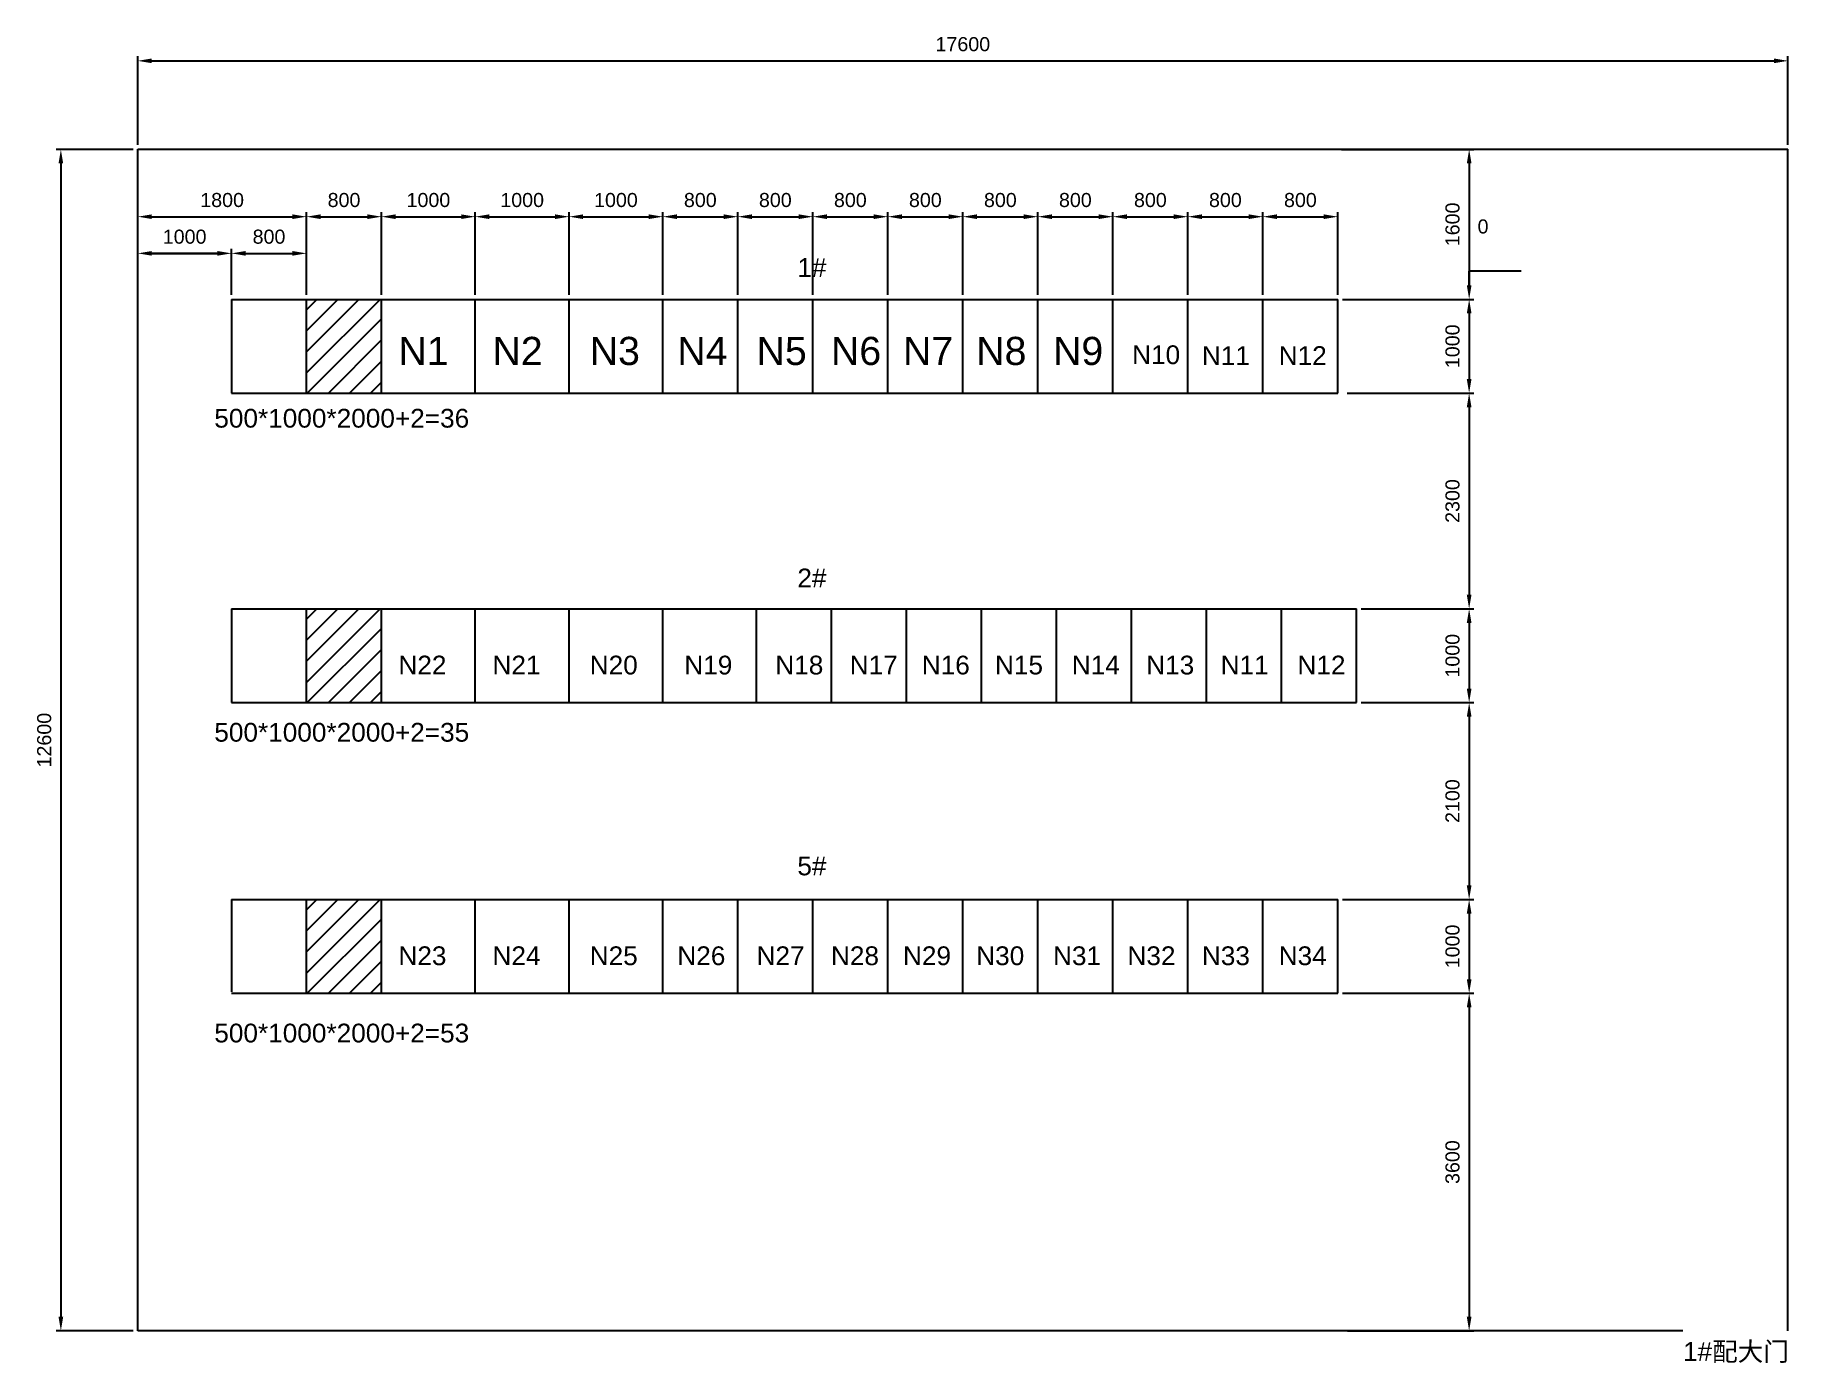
# Model space of a CAD drawing. Header units: millimetres. Extents: x 8 to 67164, y -14211 to 15935.
# Drawn here: x 8 to 18703, y 1774 to 15935 of the extents above; entities that cross this region are included whole.
import ezdxf

# ---------------------------------------------------------------- set-up
doc = ezdxf.new("R2010")
doc.units = ezdxf.units.MM
doc.layers.add('标注', color=7, linetype='Continuous')
doc.styles.get("Standard").update_dxf_attribs({"font": 'arial.ttf'})
doc.dimstyles.new('ISO-25', dxfattribs={"dimtxt": 150, "dimasz": 150, "dimexe": 50, "dimexo": 50, "dimgap": 100, "dimtad": 1, "dimtoh": 1, "dimdec": 0, "dimtxsty": 'Standard', "dimcen": 0, "dimclrd": 3, "dimclre": 3, "dimclrt": 3, "dimadec": 0, "dimazin": 0, "dimtfac": 1, "dimtdec": 0, "dimtmove": 0, "dimatfit": 3, "dimfxl": 1, "dimarcsym": 2})

msp = doc.modelspace()

# ---------------------------------------------------------------- texts
for s, height, p in [('1#', 200, (8138.2, 13356.1)), ('N1', 300, (3883, 12416.5)), ('N2', 300, (4886.2, 12416.5)), ('N3', 300, (5923.2, 12416.5)), ('N4', 300, (6857.8, 12416.5)), ('N5', 300, (7702.7, 12416.5)), ('N6', 300, (8496.4, 12416.5)), ('N7', 300, (9264.6, 12416.5)), ('N8', 300, (10045.5, 12416.5)), ('N9', 300, (10864.8, 12416.5)), ('N10', 200, (11708.4, 12425.8)), ('N11', 200, (12452.3, 12416.5)), ('N12', 200, (13271.6, 12416.5)), ('500*1000*2000+2=36', 200, (1919.4, 11748.7)), ('2#', 200, (8138.2, 10045.4)), ('N22', 200, (3883, 9116.5)), ('N21', 200, (4886.2, 9116.5)), ('N20', 200, (5923.2, 9116.5)), ('N19', 200, (6932.4, 9116.5)), ('N18', 200, (7902.7, 9116.5)), ('N17', 200, (8696.4, 9116.5)), ('N16', 200, (9464.6, 9116.5)), ('N15', 200, (10245.5, 9116.5)), ('N14', 200, (11064.8, 9116.5)), ('N13', 200, (11858.5, 9116.5)), ('N11', 200, (12652.3, 9116.5)), ('N12', 200, (13471.6, 9116.5)), ('500*1000*2000+2=35 ', 200, (1919.4, 8399.7)), ('5#', 200, (8138.2, 6974.4)), ('N23', 200, (3883, 6016.5)), ('N24', 200, (4886.2, 6016.5)), ('N25', 200, (5923.2, 6016.5)), ('N26', 200, (6857.8, 6016.5)), ('N27', 200, (7702.7, 6016.5)), ('N28', 200, (8496.4, 6016.5)), ('N29', 200, (9264.6, 6016.5)), ('N30', 200, (10045.5, 6016.5)), ('N31', 200, (10864.8, 6016.5)), ('N32', 200, (11658.5, 6016.5)), ('N33', 200, (12452.3, 6016.5)), ('N34', 200, (13271.6, 6016.5)), ('500*1000*2000+2=53', 200, (1919.4, 5192.2)), ('1#配大门 ', 200, (17583.7, 1796.1))]:
    msp.add_text(s, height=height).set_placement(p)

# ---------------------------------------------------------------- blocks, each defined once
blk = doc.blocks.new('*D53')
at = {"layer": 'Defpoints', "color": 0, "transparency": 16777216}
for p in [(13892, 14716), (13903, 13116), (15303, 13116)]:
    blk.add_point(p, dxfattribs=at)
at = {"layer": '标注', "color": 3, "lineweight": -2, "transparency": 16777216}
for p, q in [((13942, 14716), (15353, 14716)), ((15303, 14566), (15303, 13266)), ((13953, 13116), (15353, 13116))]:
    blk.add_line(p, q, dxfattribs=at)
at = {"layer": '标注', "color": 3, "transparency": 16777216}
for points in [[(15278, 14566), (15328, 14566), (15303, 14716)], [(15278, 13266), (15328, 13266), (15303, 13116)]]:
    blk.add_solid(points, dxfattribs=at)
at = {"layer": '标注', "color": 3, "transparency": 16777216, "insert": (15126, 13916), "char_height": 150, "attachment_point": 5, "rotation": 90}
blk.add_mtext('1600', dxfattribs=at)
blk = doc.blocks.new('*D54')
at = {"layer": 'Defpoints', "color": 0, "transparency": 16777216}
for p in [(13903, 13116), (13953, 13116), (15303, 13116)]:
    blk.add_point(p, dxfattribs=at)
at = {"layer": '标注', "color": 3, "lineweight": -2, "transparency": 16777216}
for p, q in [((15303, 13266), (15303, 13416)), ((15858, 13416), (15303, 13416)), ((13953, 13116), (15353, 13116)), ((14003, 13116), (15353, 13116)), ((15303, 12966), (15303, 12816))]:
    blk.add_line(p, q, dxfattribs=at)
at = {"layer": '标注', "color": 3, "transparency": 16777216}
for points in [[(15278, 13266), (15328, 13266), (15303, 13116)], [(15278, 12966), (15328, 12966), (15303, 13116)]]:
    blk.add_solid(points, dxfattribs=at)
at = {"layer": '标注', "color": 3, "transparency": 16777216, "insert": (15451, 13893), "char_height": 150, "attachment_point": 5}
blk.add_mtext('0', dxfattribs=at)
blk = doc.blocks.new('*D55')
at = {"layer": 'Defpoints', "color": 0, "transparency": 16777216}
for p in [(13953, 13116), (13953, 12116), (15303, 12116)]:
    blk.add_point(p, dxfattribs=at)
at = {"layer": '标注', "color": 3, "lineweight": -2, "transparency": 16777216}
for p, q in [((14003, 13116), (15353, 13116)), ((15303, 12966), (15303, 12266)), ((14003, 12116), (15353, 12116))]:
    blk.add_line(p, q, dxfattribs=at)
at = {"layer": '标注', "color": 3, "transparency": 16777216}
for points in [[(15278, 12966), (15328, 12966), (15303, 13116)], [(15278, 12266), (15328, 12266), (15303, 12116)]]:
    blk.add_solid(points, dxfattribs=at)
at = {"layer": '标注', "color": 3, "transparency": 16777216, "insert": (15126, 12616), "char_height": 150, "attachment_point": 5, "rotation": 90}
blk.add_mtext('1000', dxfattribs=at)
blk = doc.blocks.new('*D56')
at = {"layer": 'Defpoints', "color": 0, "transparency": 16777216}
for p in [(13953, 12116), (14103, 9816), (15303, 9816)]:
    blk.add_point(p, dxfattribs=at)
at = {"layer": '标注', "color": 3, "lineweight": -2, "transparency": 16777216}
for p, q in [((14003, 12116), (15353, 12116)), ((15303, 11966), (15303, 9966)), ((14153, 9816), (15353, 9816))]:
    blk.add_line(p, q, dxfattribs=at)
at = {"layer": '标注', "color": 3, "transparency": 16777216}
for points in [[(15278, 11966), (15328, 11966), (15303, 12116)], [(15278, 9966), (15328, 9966), (15303, 9816)]]:
    blk.add_solid(points, dxfattribs=at)
at = {"layer": '标注', "color": 3, "transparency": 16777216, "insert": (15126, 10966), "char_height": 150, "attachment_point": 5, "rotation": 90}
blk.add_mtext('2300', dxfattribs=at)
blk = doc.blocks.new('*D57')
at = {"layer": 'Defpoints', "color": 0, "transparency": 16777216}
for p in [(14103, 9816), (14103, 8816), (15303, 8816)]:
    blk.add_point(p, dxfattribs=at)
at = {"layer": '标注', "color": 3, "lineweight": -2, "transparency": 16777216}
for p, q in [((14153, 9816), (15353, 9816)), ((15303, 9666), (15303, 8966)), ((14153, 8816), (15353, 8816))]:
    blk.add_line(p, q, dxfattribs=at)
at = {"layer": '标注', "color": 3, "transparency": 16777216}
for points in [[(15278, 9666), (15328, 9666), (15303, 9816)], [(15278, 8966), (15328, 8966), (15303, 8816)]]:
    blk.add_solid(points, dxfattribs=at)
at = {"layer": '标注', "color": 3, "transparency": 16777216, "insert": (15126, 9316), "char_height": 150, "attachment_point": 5, "rotation": 90}
blk.add_mtext('1000', dxfattribs=at)
blk = doc.blocks.new('*D58')
at = {"layer": 'Defpoints', "color": 0, "transparency": 16777216}
for p in [(14103, 8816), (13903, 6716), (15303, 6716)]:
    blk.add_point(p, dxfattribs=at)
at = {"layer": '标注', "color": 3, "lineweight": -2, "transparency": 16777216}
for p, q in [((14153, 8816), (15353, 8816)), ((15303, 8666), (15303, 6866)), ((13953, 6716), (15353, 6716))]:
    blk.add_line(p, q, dxfattribs=at)
at = {"layer": '标注', "color": 3, "transparency": 16777216}
for points in [[(15278, 8666), (15328, 8666), (15303, 8816)], [(15278, 6866), (15328, 6866), (15303, 6716)]]:
    blk.add_solid(points, dxfattribs=at)
at = {"layer": '标注', "color": 3, "transparency": 16777216, "insert": (15126, 7766), "char_height": 150, "attachment_point": 5, "rotation": 90}
blk.add_mtext('2100', dxfattribs=at)
blk = doc.blocks.new('*D59')
at = {"layer": 'Defpoints', "color": 0, "transparency": 16777216}
for p in [(13903, 6716), (13903, 5716), (15303, 5716)]:
    blk.add_point(p, dxfattribs=at)
at = {"layer": '标注', "color": 3, "lineweight": -2, "transparency": 16777216}
for p, q in [((13953, 6716), (15353, 6716)), ((15303, 6566), (15303, 5866)), ((13953, 5716), (15353, 5716))]:
    blk.add_line(p, q, dxfattribs=at)
at = {"layer": '标注', "color": 3, "transparency": 16777216}
for points in [[(15278, 6566), (15328, 6566), (15303, 6716)], [(15278, 5866), (15328, 5866), (15303, 5716)]]:
    blk.add_solid(points, dxfattribs=at)
at = {"layer": '标注', "color": 3, "transparency": 16777216, "insert": (15126, 6216), "char_height": 150, "attachment_point": 5, "rotation": 90}
blk.add_mtext('1000', dxfattribs=at)
blk = doc.blocks.new('*D60')
at = {"layer": 'Defpoints', "color": 0, "transparency": 16777216}
for p in [(13903, 5716), (13955, 2116), (15303, 2116)]:
    blk.add_point(p, dxfattribs=at)
at = {"layer": '标注', "color": 3, "lineweight": -2, "transparency": 16777216}
for p, q in [((13953, 5716), (15353, 5716)), ((15303, 5566), (15303, 2266)), ((14005, 2116), (15353, 2116))]:
    blk.add_line(p, q, dxfattribs=at)
at = {"layer": '标注', "color": 3, "transparency": 16777216}
for points in [[(15278, 5566), (15328, 5566), (15303, 5716)], [(15278, 2266), (15328, 2266), (15303, 2116)]]:
    blk.add_solid(points, dxfattribs=at)
at = {"layer": '标注', "color": 3, "transparency": 16777216, "insert": (15126, 3916), "char_height": 150, "attachment_point": 5, "rotation": 90}
blk.add_mtext('3600', dxfattribs=at)
blk = doc.blocks.new('*D61')
at = {"layer": 'Defpoints', "color": 0, "transparency": 16777216}
for p in [(2903, 13998), (1103, 13116), (2903, 13116)]:
    blk.add_point(p, dxfattribs=at)
at = {"layer": '标注', "color": 3, "lineweight": -2, "transparency": 16777216}
for p, q in [((1103, 13166), (1103, 14048)), ((2903, 13166), (2903, 14048)), ((1253, 13998), (2753, 13998))]:
    blk.add_line(p, q, dxfattribs=at)
at = {"layer": '标注', "color": 3, "transparency": 16777216}
for points in [[(1253, 14023), (1253, 13973), (1103, 13998)], [(2753, 14023), (2753, 13973), (2903, 13998)]]:
    blk.add_solid(points, dxfattribs=at)
at = {"layer": '标注', "color": 3, "transparency": 16777216, "insert": (2003, 14175), "char_height": 150, "attachment_point": 5}
blk.add_mtext('1800', dxfattribs=at)
blk = doc.blocks.new('*D62')
at = {"layer": 'Defpoints', "color": 0, "transparency": 16777216}
for p in [(3703, 13998), (2903, 13166), (3703, 13116)]:
    blk.add_point(p, dxfattribs=at)
at = {"layer": '标注', "color": 3, "lineweight": -2, "transparency": 16777216}
for p, q in [((2903, 13216), (2903, 14048)), ((3703, 13166), (3703, 14048)), ((3053, 13998), (3553, 13998))]:
    blk.add_line(p, q, dxfattribs=at)
at = {"layer": '标注', "color": 3, "transparency": 16777216}
for points in [[(3053, 14023), (3053, 13973), (2903, 13998)], [(3553, 14023), (3553, 13973), (3703, 13998)]]:
    blk.add_solid(points, dxfattribs=at)
at = {"layer": '标注', "color": 3, "transparency": 16777216, "insert": (3303, 14175), "char_height": 150, "attachment_point": 5}
blk.add_mtext('800', dxfattribs=at)
blk = doc.blocks.new('*D63')
at = {"layer": 'Defpoints', "color": 0, "transparency": 16777216}
for p in [(4703, 13998), (3703, 13116), (4703, 13116)]:
    blk.add_point(p, dxfattribs=at)
at = {"layer": '标注', "color": 3, "lineweight": -2, "transparency": 16777216}
for p, q in [((3703, 13166), (3703, 14048)), ((4703, 13166), (4703, 14048)), ((3853, 13998), (4553, 13998))]:
    blk.add_line(p, q, dxfattribs=at)
at = {"layer": '标注', "color": 3, "transparency": 16777216}
for points in [[(3853, 14023), (3853, 13973), (3703, 13998)], [(4553, 14023), (4553, 13973), (4703, 13998)]]:
    blk.add_solid(points, dxfattribs=at)
at = {"layer": '标注', "color": 3, "transparency": 16777216, "insert": (4203, 14175), "char_height": 150, "attachment_point": 5}
blk.add_mtext('1000', dxfattribs=at)
blk = doc.blocks.new('*D64')
at = {"layer": 'Defpoints', "color": 0, "transparency": 16777216}
for p in [(5703, 13998), (4703, 13116), (5703, 13116)]:
    blk.add_point(p, dxfattribs=at)
at = {"layer": '标注', "color": 3, "lineweight": -2, "transparency": 16777216}
for p, q in [((4703, 13166), (4703, 14048)), ((5703, 13166), (5703, 14048)), ((4853, 13998), (5553, 13998))]:
    blk.add_line(p, q, dxfattribs=at)
at = {"layer": '标注', "color": 3, "transparency": 16777216}
for points in [[(4853, 14023), (4853, 13973), (4703, 13998)], [(5553, 14023), (5553, 13973), (5703, 13998)]]:
    blk.add_solid(points, dxfattribs=at)
at = {"layer": '标注', "color": 3, "transparency": 16777216, "insert": (5203, 14175), "char_height": 150, "attachment_point": 5}
blk.add_mtext('1000', dxfattribs=at)
blk = doc.blocks.new('*D65')
at = {"layer": 'Defpoints', "color": 0, "transparency": 16777216}
for p in [(6703, 13998), (5703, 13116), (6703, 13116)]:
    blk.add_point(p, dxfattribs=at)
at = {"layer": '标注', "color": 3, "lineweight": -2, "transparency": 16777216}
for p, q in [((5703, 13166), (5703, 14048)), ((6703, 13166), (6703, 14048)), ((5853, 13998), (6553, 13998))]:
    blk.add_line(p, q, dxfattribs=at)
at = {"layer": '标注', "color": 3, "transparency": 16777216}
for points in [[(5853, 14023), (5853, 13973), (5703, 13998)], [(6553, 14023), (6553, 13973), (6703, 13998)]]:
    blk.add_solid(points, dxfattribs=at)
at = {"layer": '标注', "color": 3, "transparency": 16777216, "insert": (6203, 14175), "char_height": 150, "attachment_point": 5}
blk.add_mtext('1000', dxfattribs=at)
blk = doc.blocks.new('*D66')
at = {"layer": 'Defpoints', "color": 0, "transparency": 16777216}
for p in [(7503, 13998), (6703, 13116), (7503, 13116)]:
    blk.add_point(p, dxfattribs=at)
at = {"layer": '标注', "color": 3, "lineweight": -2, "transparency": 16777216}
for p, q in [((6703, 13166), (6703, 14048)), ((7503, 13166), (7503, 14048)), ((6853, 13998), (7353, 13998))]:
    blk.add_line(p, q, dxfattribs=at)
at = {"layer": '标注', "color": 3, "transparency": 16777216}
for points in [[(6853, 14023), (6853, 13973), (6703, 13998)], [(7353, 14023), (7353, 13973), (7503, 13998)]]:
    blk.add_solid(points, dxfattribs=at)
at = {"layer": '标注', "color": 3, "transparency": 16777216, "insert": (7103, 14175), "char_height": 150, "attachment_point": 5}
blk.add_mtext('800', dxfattribs=at)
blk = doc.blocks.new('*D67')
at = {"layer": 'Defpoints', "color": 0, "transparency": 16777216}
for p in [(8303, 13998), (7503, 13116), (8303, 13116)]:
    blk.add_point(p, dxfattribs=at)
at = {"layer": '标注', "color": 3, "lineweight": -2, "transparency": 16777216}
for p, q in [((7503, 13166), (7503, 14048)), ((8303, 13166), (8303, 14048)), ((7653, 13998), (8153, 13998))]:
    blk.add_line(p, q, dxfattribs=at)
at = {"layer": '标注', "color": 3, "transparency": 16777216}
for points in [[(7653, 14023), (7653, 13973), (7503, 13998)], [(8153, 14023), (8153, 13973), (8303, 13998)]]:
    blk.add_solid(points, dxfattribs=at)
at = {"layer": '标注', "color": 3, "transparency": 16777216, "insert": (7903, 14175), "char_height": 150, "attachment_point": 5}
blk.add_mtext('800', dxfattribs=at)
blk = doc.blocks.new('*D68')
at = {"layer": 'Defpoints', "color": 0, "transparency": 16777216}
for p in [(9103, 13998), (8303, 13116), (9103, 13116)]:
    blk.add_point(p, dxfattribs=at)
at = {"layer": '标注', "color": 3, "lineweight": -2, "transparency": 16777216}
for p, q in [((8303, 13166), (8303, 14048)), ((9103, 13166), (9103, 14048)), ((8453, 13998), (8953, 13998))]:
    blk.add_line(p, q, dxfattribs=at)
at = {"layer": '标注', "color": 3, "transparency": 16777216}
for points in [[(8453, 14023), (8453, 13973), (8303, 13998)], [(8953, 14023), (8953, 13973), (9103, 13998)]]:
    blk.add_solid(points, dxfattribs=at)
at = {"layer": '标注', "color": 3, "transparency": 16777216, "insert": (8703, 14175), "char_height": 150, "attachment_point": 5}
blk.add_mtext('800', dxfattribs=at)
blk = doc.blocks.new('*D69')
at = {"layer": 'Defpoints', "color": 0, "transparency": 16777216}
for p in [(9903, 13998), (9103, 13116), (9903, 13116)]:
    blk.add_point(p, dxfattribs=at)
at = {"layer": '标注', "color": 3, "lineweight": -2, "transparency": 16777216}
for p, q in [((9103, 13166), (9103, 14048)), ((9903, 13166), (9903, 14048)), ((9253, 13998), (9753, 13998))]:
    blk.add_line(p, q, dxfattribs=at)
at = {"layer": '标注', "color": 3, "transparency": 16777216}
for points in [[(9253, 14023), (9253, 13973), (9103, 13998)], [(9753, 14023), (9753, 13973), (9903, 13998)]]:
    blk.add_solid(points, dxfattribs=at)
at = {"layer": '标注', "color": 3, "transparency": 16777216, "insert": (9503, 14175), "char_height": 150, "attachment_point": 5}
blk.add_mtext('800', dxfattribs=at)
blk = doc.blocks.new('*D70')
at = {"layer": 'Defpoints', "color": 0, "transparency": 16777216}
for p in [(10703, 13998), (9903, 13116), (10703, 13116)]:
    blk.add_point(p, dxfattribs=at)
at = {"layer": '标注', "color": 3, "lineweight": -2, "transparency": 16777216}
for p, q in [((9903, 13166), (9903, 14048)), ((10703, 13166), (10703, 14048)), ((10053, 13998), (10553, 13998))]:
    blk.add_line(p, q, dxfattribs=at)
at = {"layer": '标注', "color": 3, "transparency": 16777216}
for points in [[(10053, 14023), (10053, 13973), (9903, 13998)], [(10553, 14023), (10553, 13973), (10703, 13998)]]:
    blk.add_solid(points, dxfattribs=at)
at = {"layer": '标注', "color": 3, "transparency": 16777216, "insert": (10303, 14175), "char_height": 150, "attachment_point": 5}
blk.add_mtext('800', dxfattribs=at)
blk = doc.blocks.new('*D71')
at = {"layer": 'Defpoints', "color": 0, "transparency": 16777216}
for p in [(11503, 13998), (10703, 13116), (11503, 13116)]:
    blk.add_point(p, dxfattribs=at)
at = {"layer": '标注', "color": 3, "lineweight": -2, "transparency": 16777216}
for p, q in [((10703, 13166), (10703, 14048)), ((11503, 13166), (11503, 14048)), ((10853, 13998), (11353, 13998))]:
    blk.add_line(p, q, dxfattribs=at)
at = {"layer": '标注', "color": 3, "transparency": 16777216}
for points in [[(10853, 14023), (10853, 13973), (10703, 13998)], [(11353, 14023), (11353, 13973), (11503, 13998)]]:
    blk.add_solid(points, dxfattribs=at)
at = {"layer": '标注', "color": 3, "transparency": 16777216, "insert": (11103, 14175), "char_height": 150, "attachment_point": 5}
blk.add_mtext('800', dxfattribs=at)
blk = doc.blocks.new('*D72')
at = {"layer": 'Defpoints', "color": 0, "transparency": 16777216}
for p in [(12303, 13998), (11503, 13116), (12303, 13116)]:
    blk.add_point(p, dxfattribs=at)
at = {"layer": '标注', "color": 3, "lineweight": -2, "transparency": 16777216}
for p, q in [((11503, 13166), (11503, 14048)), ((12303, 13166), (12303, 14048)), ((11653, 13998), (12153, 13998))]:
    blk.add_line(p, q, dxfattribs=at)
at = {"layer": '标注', "color": 3, "transparency": 16777216}
for points in [[(11653, 14023), (11653, 13973), (11503, 13998)], [(12153, 14023), (12153, 13973), (12303, 13998)]]:
    blk.add_solid(points, dxfattribs=at)
at = {"layer": '标注', "color": 3, "transparency": 16777216, "insert": (11903, 14175), "char_height": 150, "attachment_point": 5}
blk.add_mtext('800', dxfattribs=at)
blk = doc.blocks.new('*D73')
at = {"layer": 'Defpoints', "color": 0, "transparency": 16777216}
for p in [(13103, 13998), (12303, 13116), (13103, 13116)]:
    blk.add_point(p, dxfattribs=at)
at = {"layer": '标注', "color": 3, "lineweight": -2, "transparency": 16777216}
for p, q in [((12303, 13166), (12303, 14048)), ((13103, 13166), (13103, 14048)), ((12453, 13998), (12953, 13998))]:
    blk.add_line(p, q, dxfattribs=at)
at = {"layer": '标注', "color": 3, "transparency": 16777216}
for points in [[(12453, 14023), (12453, 13973), (12303, 13998)], [(12953, 14023), (12953, 13973), (13103, 13998)]]:
    blk.add_solid(points, dxfattribs=at)
at = {"layer": '标注', "color": 3, "transparency": 16777216, "insert": (12703, 14175), "char_height": 150, "attachment_point": 5}
blk.add_mtext('800', dxfattribs=at)
blk = doc.blocks.new('*D74')
at = {"layer": 'Defpoints', "color": 0, "transparency": 16777216}
for p in [(13903, 13998), (13103, 13116), (13903, 13116)]:
    blk.add_point(p, dxfattribs=at)
at = {"layer": '标注', "color": 3, "lineweight": -2, "transparency": 16777216}
for p, q in [((13103, 13166), (13103, 14048)), ((13903, 13166), (13903, 14048)), ((13253, 13998), (13753, 13998))]:
    blk.add_line(p, q, dxfattribs=at)
at = {"layer": '标注', "color": 3, "transparency": 16777216}
for points in [[(13253, 14023), (13253, 13973), (13103, 13998)], [(13753, 14023), (13753, 13973), (13903, 13998)]]:
    blk.add_solid(points, dxfattribs=at)
at = {"layer": '标注', "color": 3, "transparency": 16777216, "insert": (13503, 14175), "char_height": 150, "attachment_point": 5}
blk.add_mtext('800', dxfattribs=at)
blk = doc.blocks.new('*D75')
at = {"layer": 'Defpoints', "color": 0, "transparency": 16777216}
for p in [(1103, 13607), (1103, 13116), (2103, 13116)]:
    blk.add_point(p, dxfattribs=at)
at = {"layer": '标注', "color": 3, "lineweight": -2, "transparency": 16777216}
for p, q in [((1103, 13166), (1103, 13657)), ((2103, 13166), (2103, 13657)), ((1953, 13607), (1253, 13607))]:
    blk.add_line(p, q, dxfattribs=at)
at = {"layer": '标注', "color": 3, "transparency": 16777216}
for points in [[(1253, 13632), (1253, 13582), (1103, 13607)], [(1953, 13632), (1953, 13582), (2103, 13607)]]:
    blk.add_solid(points, dxfattribs=at)
at = {"layer": '标注', "color": 3, "transparency": 16777216, "insert": (1603, 13784), "char_height": 150, "attachment_point": 5}
blk.add_mtext('1000', dxfattribs=at)
blk = doc.blocks.new('*D76')
at = {"layer": 'Defpoints', "color": 0, "transparency": 16777216}
for p in [(2103, 13607), (1103, 13116), (2103, 13166)]:
    blk.add_point(p, dxfattribs=at)
at = {"layer": '标注', "color": 3, "lineweight": -2, "transparency": 16777216}
for p, q in [((1103, 13166), (1103, 13657)), ((2103, 13216), (2103, 13657)), ((1253, 13607), (1953, 13607))]:
    blk.add_line(p, q, dxfattribs=at)
at = {"layer": '标注', "color": 3, "transparency": 16777216}
for points in [[(1253, 13632), (1253, 13582), (1103, 13607)], [(1953, 13632), (1953, 13582), (2103, 13607)]]:
    blk.add_solid(points, dxfattribs=at)
at = {"layer": '标注', "color": 3, "transparency": 16777216, "insert": (1603, 13784), "char_height": 150, "attachment_point": 5}
blk.add_mtext('1000', dxfattribs=at)
blk = doc.blocks.new('*D77')
at = {"layer": 'Defpoints', "color": 0, "transparency": 16777216}
for p in [(2903, 13607), (2103, 13166), (2903, 13216)]:
    blk.add_point(p, dxfattribs=at)
at = {"layer": '标注', "color": 3, "lineweight": -2, "transparency": 16777216}
for p, q in [((2103, 13216), (2103, 13657)), ((2903, 13266), (2903, 13657)), ((2253, 13607), (2753, 13607))]:
    blk.add_line(p, q, dxfattribs=at)
at = {"layer": '标注', "color": 3, "transparency": 16777216}
for points in [[(2253, 13632), (2253, 13582), (2103, 13607)], [(2753, 13632), (2753, 13582), (2903, 13607)]]:
    blk.add_solid(points, dxfattribs=at)
at = {"layer": '标注', "color": 3, "transparency": 16777216, "insert": (2503, 13784), "char_height": 150, "attachment_point": 5}
blk.add_mtext('800', dxfattribs=at)
blk = doc.blocks.new('*D78')
at = {"layer": 'Defpoints', "color": 0, "transparency": 16777216}
for p in [(18703, 15660), (1103, 14716), (18703, 14716)]:
    blk.add_point(p, dxfattribs=at)
at = {"layer": '标注', "color": 3, "lineweight": -2, "transparency": 16777216}
for p, q in [((1103, 14766), (1103, 15710)), ((18703, 14766), (18703, 15710)), ((1253, 15660), (18553, 15660))]:
    blk.add_line(p, q, dxfattribs=at)
at = {"layer": '标注', "color": 3, "transparency": 16777216}
for points in [[(1253, 15685), (1253, 15635), (1103, 15660)], [(18553, 15685), (18553, 15635), (18703, 15660)]]:
    blk.add_solid(points, dxfattribs=at)
at = {"layer": '标注', "color": 3, "transparency": 16777216, "insert": (9903, 15837), "char_height": 150, "attachment_point": 5}
blk.add_mtext('17600', dxfattribs=at)
blk = doc.blocks.new('*D79')
at = {"layer": 'Defpoints', "color": 0, "transparency": 16777216}
for p in [(1103, 14716), (283, 2116), (1103, 2116)]:
    blk.add_point(p, dxfattribs=at)
at = {"layer": '标注', "color": 3, "lineweight": -2, "transparency": 16777216}
for p, q in [((1053, 14716), (233, 14716)), ((283, 14566), (283, 2266)), ((1053, 2116), (233, 2116))]:
    blk.add_line(p, q, dxfattribs=at)
at = {"layer": '标注', "color": 3, "transparency": 16777216}
for points in [[(258, 14566), (308, 14566), (283, 14716)], [(258, 2266), (308, 2266), (283, 2116)]]:
    blk.add_solid(points, dxfattribs=at)
at = {"layer": '标注', "color": 3, "transparency": 16777216, "insert": (106, 8416), "char_height": 150, "attachment_point": 5, "rotation": 90}
blk.add_mtext('12600', dxfattribs=at)

# ---------------------------------------------------------------- dimensions: what is measured, and where the dimension line sits
at = {"layer": '标注'}
for base, p1, p2, picture, middle in [((18703, 15660), (1103, 14716.5), (18703, 14716.5), '*D78', (9903, 15836.6)), ((2903, 13998.4), (1103, 13116.5), (2903, 13116.5), '*D61', (2003, 14175)), ((1103, 13607.4), (2103, 13116.5), (1103, 13116.5), '*D75', (1603, 13784))]:
    dim = msp.add_linear_dim(base=base, p1=p1, p2=p2, dimstyle='ISO-25', dxfattribs=at)
    dim.commit()
    dim.dimension.update_dxf_attribs({"geometry": picture, "text_midpoint": middle})
for base, p1, p2, picture, middle in [((282.8, 2116.5), (1103, 14716.5), (1103, 2116.5), '*D79', (106.3, 8416.5)), ((15302.6, 13116.5), (13892, 14716.5), (13903, 13116.5), '*D53', (15126, 13916.5))]:
    dim = msp.add_linear_dim(base=base, p1=p1, p2=p2, angle=90, dimstyle='ISO-25', dxfattribs=at)
    dim.commit()
    dim.dimension.update_dxf_attribs({"geometry": picture, "text_midpoint": middle})
for base, p1, p2, picture, middle in [((3703, 13998.4), (2903, 13166.5), (3703, 13116.5), '*D62', (3303, 14175)), ((4703, 13998.4), (3703, 13116.5), (4703, 13116.5), '*D63', (4203, 14175)), ((5703, 13998.4), (4703, 13116.5), (5703, 13116.5), '*D64', (5203, 14175)), ((6703, 13998.4), (5703, 13116.5), (6703, 13116.5), '*D65', (6203, 14175)), ((7503, 13998.4), (6703, 13116.5), (7503, 13116.5), '*D66', (7103, 14175)), ((8303, 13998.4), (7503, 13116.5), (8303, 13116.5), '*D67', (7903, 14175)), ((9103, 13998.4), (8303, 13116.5), (9103, 13116.5), '*D68', (8703, 14175)), ((9903, 13998.4), (9103, 13116.5), (9903, 13116.5), '*D69', (9503, 14175)), ((10703, 13998.4), (9903, 13116.5), (10703, 13116.5), '*D70', (10303, 14175)), ((11503, 13998.4), (10703, 13116.5), (11503, 13116.5), '*D71', (11103, 14175)), ((12303, 13998.4), (11503, 13116.5), (12303, 13116.5), '*D72', (11903, 14175)), ((13103, 13998.4), (12303, 13116.5), (13103, 13116.5), '*D73', (12703, 14175)), ((13903, 13998.4), (13103, 13116.5), (13903, 13116.5), '*D74', (13503, 14175)), ((2103, 13607.4), (1103, 13116.5), (2103, 13166.5), '*D76', (1603, 13784)), ((2903, 13607.4), (2103, 13166.5), (2903, 13216.5), '*D77', (2503, 13784))]:
    dim = msp.add_linear_dim(base=base, p1=p1, p2=p2, dimstyle='ISO-25', override={"dimtmove": 1}, dxfattribs=at)
    dim.commit()
    dim.dimension.update_dxf_attribs({"geometry": picture, "text_midpoint": middle})
for base, p1, p2, picture, middle in [((15302.5505852, 13116.4647369), (13903.0182455, 13116.4647369), (13953.0182455, 13116.4647369), '*D54', (15451.45918, 13893.0506851)), ((15302.6, 12116.5), (13953, 13116.5), (13953, 12116.5), '*D55', (15126, 12616.5)), ((15302.6, 9816.5), (13953, 12116.5), (14103, 9816.5), '*D56', (15125.9, 10966.5)), ((15302.6, 8816.5), (14103, 9816.5), (14103, 8816.5), '*D57', (15126, 9316.5)), ((15302.6, 6716.5), (14103, 8816.5), (13903, 6716.5), '*D58', (15126, 7766.5)), ((15302.6, 5716.5), (13903, 6716.5), (13903, 5716.5), '*D59', (15126, 6216.5)), ((15302.6, 2116.5), (13903, 5716.5), (13955.4, 2116.5), '*D60', (15125.9, 3916.5))]:
    dim = msp.add_linear_dim(base=base, p1=p1, p2=p2, angle=90, dimstyle='ISO-25', override={"dimtmove": 1}, dxfattribs=at)
    dim.commit()
    dim.dimension.update_dxf_attribs({"geometry": picture, "text_midpoint": middle})

# ---------------------------------------------------------------- hatches: boundary and pattern name
h = msp.add_hatch()
h.set_pattern_fill('ANSI31', color=256, scale=50)
h.paths.add_polyline_path([(3703, 13116.5), (2903, 13116.5), (2903, 12116.5), (3703, 12116.5)])
h = msp.add_hatch()
h.set_pattern_fill('ANSI31', color=256, scale=50)
h.set_pattern_definition([(45, (0, -3300), (-112.2532, 112.2532), [])])
h.paths.add_polyline_path([(3703, 9816.5), (2903, 9816.5), (2903, 8816.5), (3703, 8816.5)])
h = msp.add_hatch()
h.set_pattern_fill('ANSI31', color=256, scale=50)
h.set_pattern_definition([(45, (0, -6400), (-112.2532, 112.2532), [])])
h.paths.add_polyline_path([(3703, 6716.5), (2903, 6716.5), (2903, 5716.5), (3703, 5716.5)])

# ---------------------------------------------------------------- linework, layer by layer
for p, q in [((1103, 2116.5), (1103, 14716.5)), ((1103, 14716.5), (18703, 14716.5)), ((18703, 2116.5), (18703, 14716.5)), ((2103, 13116.5), (13903, 13116.5)), ((2903, 12116.5), (2903, 13116.5)), ((3703, 12116.5), (3703, 13116.5)), ((4703, 12116.5), (4703, 13116.5)), ((4703, 12116.5), (4703, 13116.5)), ((4703, 12116.5), (4703, 13116.5)), ((5703, 12116.5), (5703, 13116.5)), ((6703, 12116.5), (6703, 13116.5)), ((7503, 12116.5), (7503, 13116.5)), ((7503, 12116.5), (7503, 13116.5)), ((8303, 12116.5), (8303, 13116.5)), ((9103, 12116.5), (9103, 13116.5)), ((9903, 12116.5), (9903, 13116.5)), ((10703, 12116.5), (10703, 13116.5)), ((11503, 12116.5), (11503, 13116.5)), ((12303, 12116.5), (12303, 13116.5)), ((13103, 12116.5), (13103, 13116.5)), ((13903, 12116.5), (13903, 13116.5)), ((2103, 12116.5), (13903, 12116.5)), ((2103, 9816.5), (14103, 9816.5)), ((2903, 8816.5), (2903, 9816.5)), ((3703, 8816.5), (3703, 9816.5)), ((4703, 8816.5), (4703, 9816.5)), ((4703, 8816.5), (4703, 9816.5)), ((4703, 8816.5), (4703, 9816.5)), ((5703, 8816.5), (5703, 9816.5)), ((6703, 8816.5), (6703, 9816.5)), ((7703, 8816.5), (7703, 9816.5)), ((7703, 8816.5), (7703, 9816.5)), ((8503, 8816.5), (8503, 9816.5)), ((9303, 8816.5), (9303, 9816.5)), ((10103, 8816.5), (10103, 9816.5)), ((10903, 8816.5), (10903, 9816.5)), ((11703, 8816.5), (11703, 9816.5)), ((12503, 8816.5), (12503, 9816.5)), ((13303, 8816.5), (13303, 9816.5)), ((14103, 8816.5), (14103, 9816.5)), ((2103, 8816.5), (14103, 8816.5)), ((2103, 6716.5), (13903, 6716.5)), ((2903, 5716.5), (2903, 6716.5)), ((3703, 5716.5), (3703, 6716.5)), ((4703, 5716.5), (4703, 6716.5)), ((4703, 5716.5), (4703, 6716.5)), ((4703, 5716.5), (4703, 6716.5)), ((5703, 5716.5), (5703, 6716.5)), ((6703, 5716.5), (6703, 6716.5)), ((7503, 5716.5), (7503, 6716.5)), ((7503, 5716.5), (7503, 6716.5)), ((8303, 5716.5), (8303, 6716.5)), ((9103, 5716.5), (9103, 6716.5)), ((9903, 5716.5), (9903, 6716.5)), ((10703, 5716.5), (10703, 6716.5)), ((11503, 5716.5), (11503, 6716.5)), ((12303, 5716.5), (12303, 6716.5)), ((13103, 5716.5), (13103, 6716.5)), ((13903, 5716.5), (13903, 6716.5)), ((2103, 5716.5), (13903, 5716.5)), ((17583.7, 2116.5), (1103, 2116.5))]:
    msp.add_line(p, q)
at = {"layer": '标注'}
for p, q in [((2103, 13116.5), (2103, 12116.5)), ((2103, 9816.5), (2103, 8816.5)), ((2103, 6716.5), (2103, 5731.4))]:
    msp.add_line(p, q, dxfattribs=at)

msp.set_redraw_order([(e.dxf.handle, doc.entitydb.next_handle()) for e in msp.query("TEXT MTEXT ATTDEF DIMENSION ARC_DIMENSION")])  # texts and dimensions are drawn at this point

doc.saveas('drawing.dxf')
